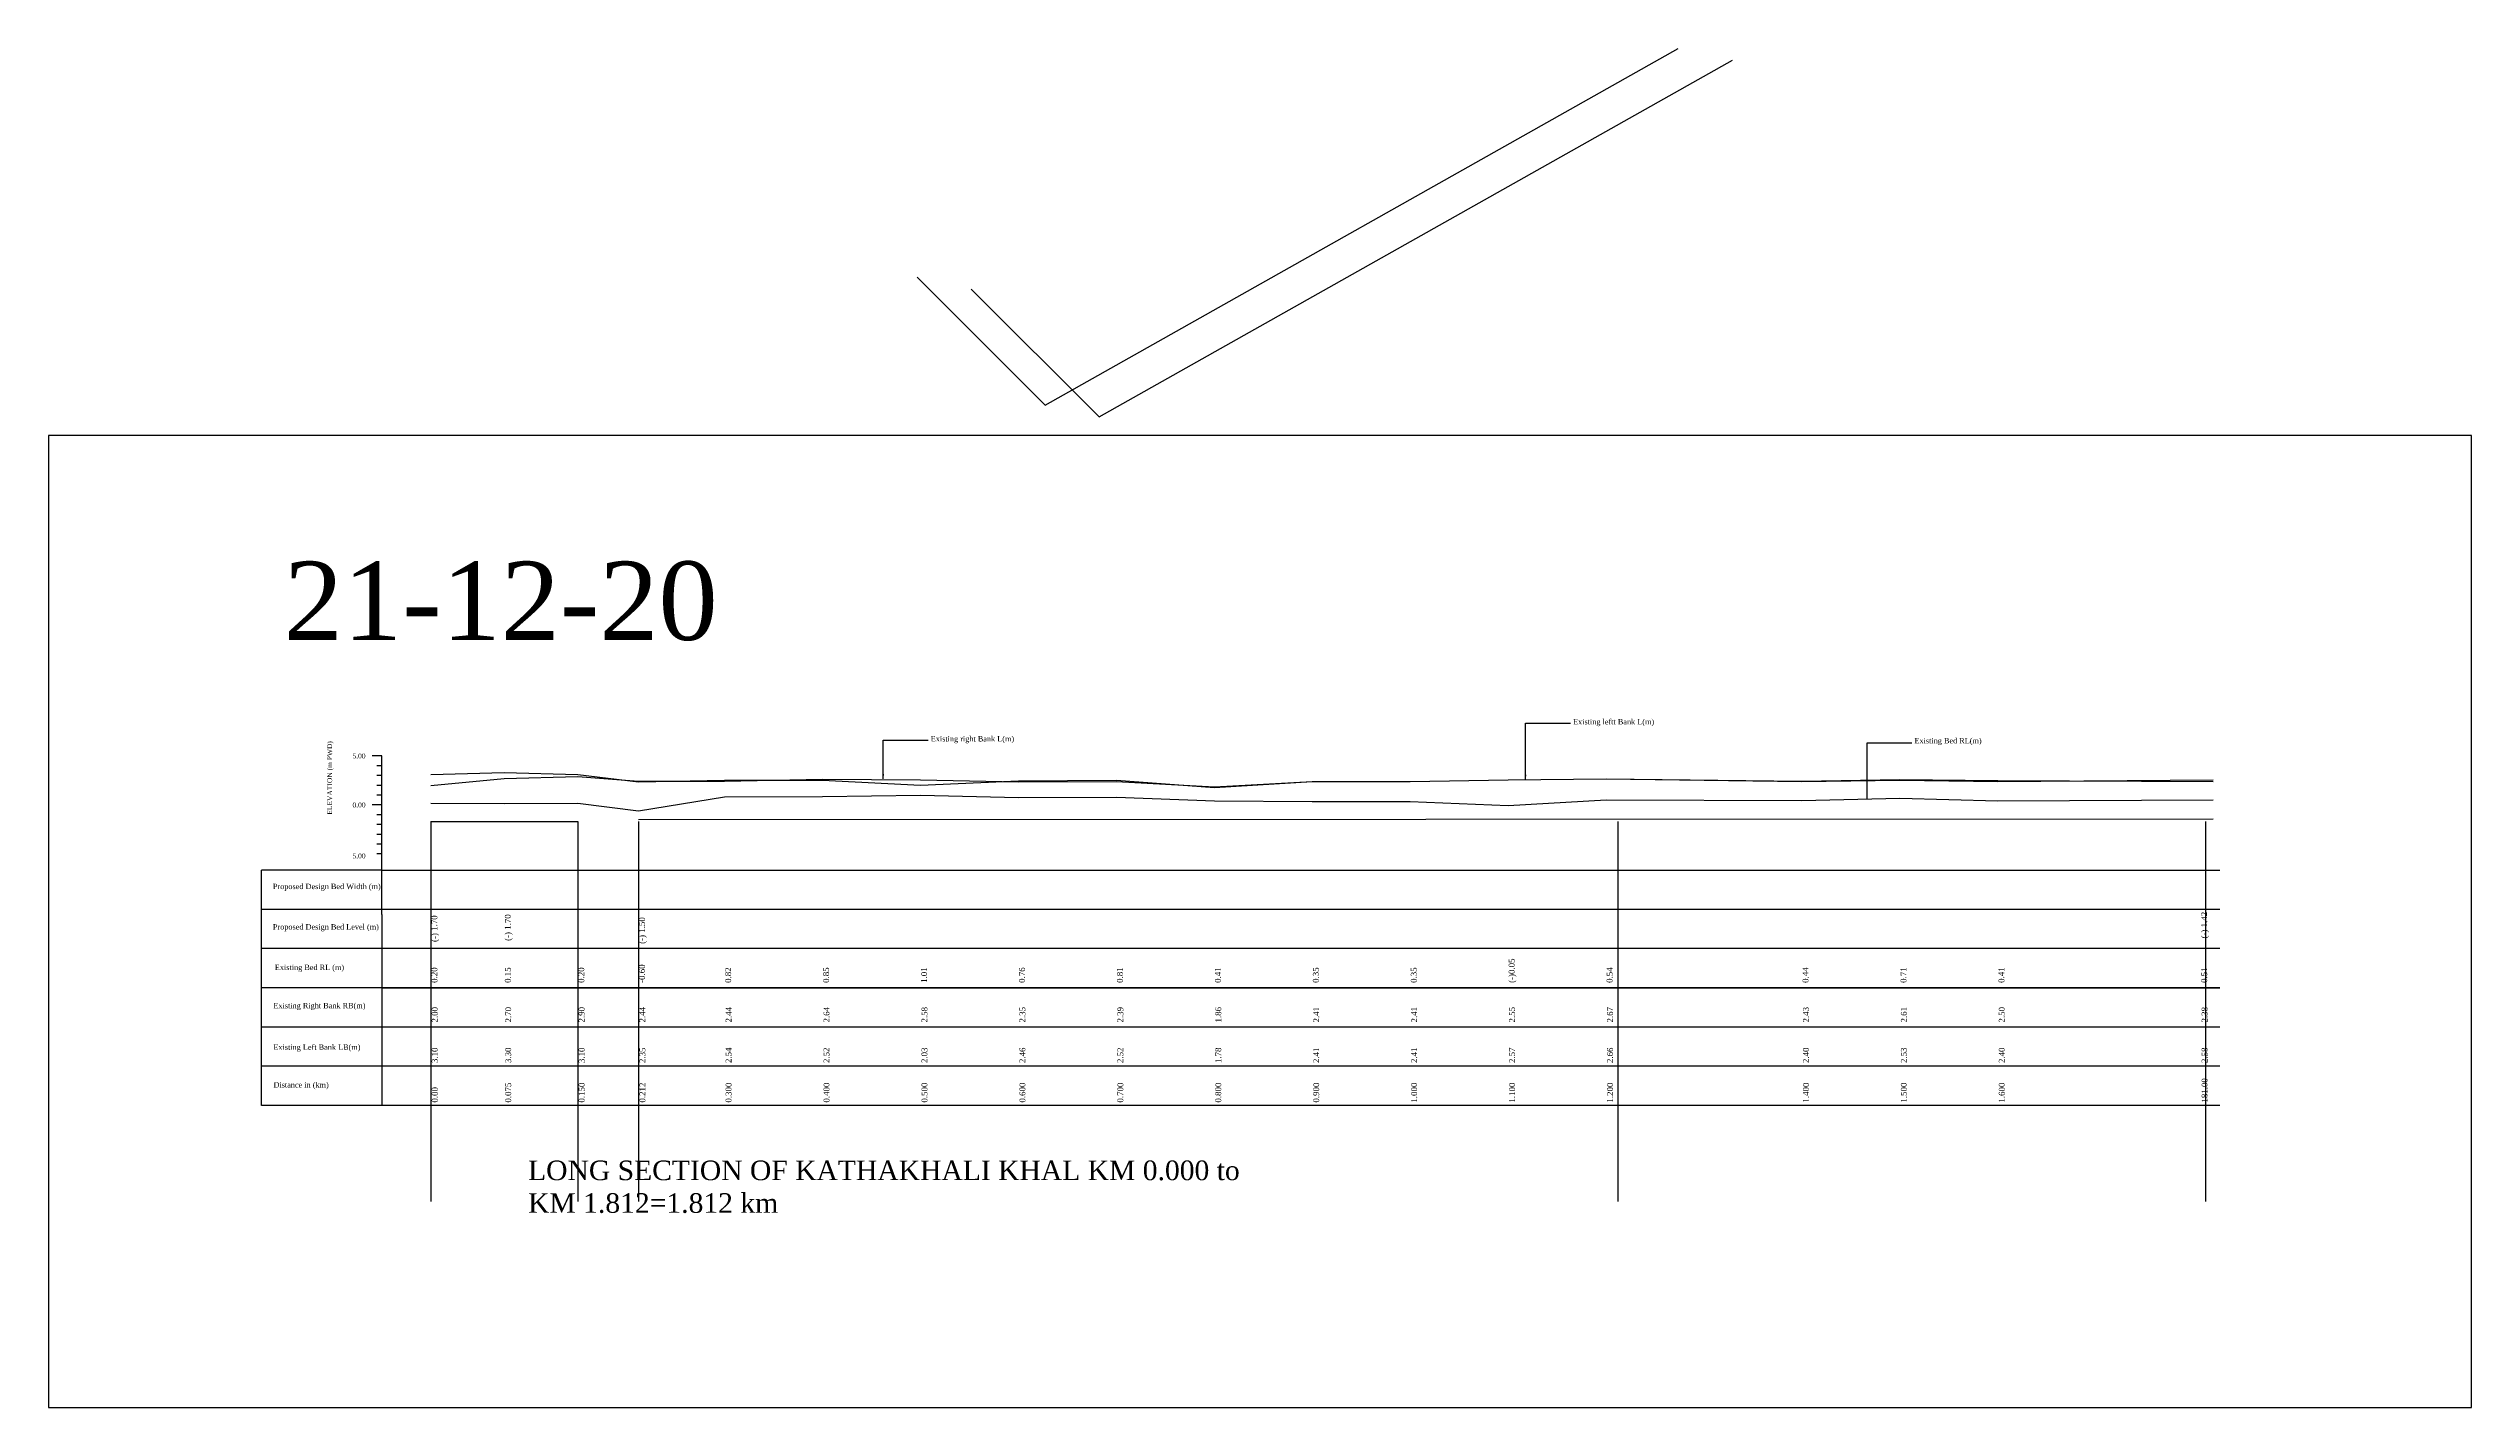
# Model space of a CAD drawing. Header units: metres. Extents: x 11843410 to 12733237, y -3989548 to -3515927.
# Drawn here: x 11905464.5 to 11905711.9, y -3898354 to -3898215.3 of the extents above; entities that cross this region are included whole.
import ezdxf

# ---------------------------------------------------------------- set-up
doc = ezdxf.new("R2010")
doc.units = ezdxf.units.M
doc.header["$LTSCALE"] = 50
doc.layers.add('Boundary', color=1, linetype='Continuous', lineweight=40)
doc.styles.add('liza', font='times.ttf', dxfattribs={"height": 2})
doc.styles.get("Standard").update_dxf_attribs({"font": 'times.ttf'})
doc.dimstyles.get("Standard").update_dxf_attribs({"dimtxt": 700, "dimasz": 850, "dimexe": 500, "dimexo": 1000, "dimgap": 0.151, "dimtad": 0, "dimdec": 0, "dimzin": 0, "dimdsep": 46, "dimtxsty": 'Standard', "dimcen": 0.09, "dimadec": 0, "dimazin": 0, "dimtfac": 1, "dimtdec": 0, "dimtofl": 0, "dimtmove": 0, "dimatfit": 3, "dimfxl": 1, "dimtolj": 1, "dimtzin": 0, "dimarcsym": 0})

msp = doc.modelspace()

# ---------------------------------------------------------------- linework, layer by layer
at = {"lineweight": -2}
for p, q in [((11905503.526, -3898294.224), (11905518.526, -3898294.224)), ((11905503.526, -3898294.224), (11905503.526, -3898332.986)), ((11905518.526, -3898294.224), (11905518.526, -3898332.986)), ((11905524.726, -3898294.024), (11905685.526, -3898293.944)), ((11905524.726, -3898294.224), (11905524.726, -3898332.986)), ((11905624.726, -3898294.224), (11905624.726, -3898332.986)), ((11905684.726, -3898294.224), (11905684.726, -3898332.986))]:
    msp.add_line(p, q, dxfattribs=at)
at = {"color": 3, "linetype": 'ByBlock', "ltscale": 0.5}
for points in [[(11905553.178, -3898238.656), (11905566.244, -3898251.706), (11905630.885, -3898215.305)], [(11905558.714, -3898239.858), (11905571.779, -3898252.908), (11905636.42, -3898216.507)]]:
    msp.add_lwpolyline(points, dxfattribs=at)
at = {"color": 7, "linetype": 'ByBlock', "ltscale": 0.5}
msp.add_lwpolyline([(11905464.484, -3898354.03), (11905711.892, -3898354.03), (11905711.892, -3898254.817), (11905464.484, -3898254.817)], close=True, dxfattribs=at)
at = {"color": 6, "linetype": 'ByBlock', "lineweight": -2, "ltscale": 0.5}
msp.add_lwpolyline([(11905503.526, -3898289.424), (11905511.026, -3898289.224), (11905518.526, -3898289.424), (11905524.726, -3898290.174), (11905533.526, -3898289.984), (11905543.526, -3898290.004), (11905553.526, -3898290.494), (11905563.526, -3898290.064), (11905573.526, -3898290.004), (11905583.526, -3898290.744), (11905593.526, -3898290.114), (11905603.526, -3898290.114), (11905613.526, -3898289.954), (11905623.526, -3898289.864), (11905643.526, -3898290.124), (11905653.526, -3898289.994), (11905663.526, -3898290.124), (11905685.526, -3898289.944)], dxfattribs=at)
at = {"color": 7, "linetype": 'ByBlock', "lineweight": -2, "ltscale": 0.5}
msp.add_lwpolyline([(11905503.526, -3898290.524), (11905511.026, -3898289.824), (11905518.526, -3898289.624), (11905524.726, -3898290.084), (11905533.526, -3898290.084), (11905543.526, -3898289.884), (11905553.526, -3898289.944), (11905563.526, -3898290.174), (11905573.526, -3898290.134), (11905583.526, -3898290.664), (11905593.526, -3898290.114), (11905603.526, -3898290.114), (11905613.526, -3898289.974), (11905623.526, -3898289.854), (11905643.526, -3898290.094), (11905653.526, -3898289.914), (11905663.526, -3898290.024), (11905685.526, -3898290.144)], dxfattribs=at)
at = {"color": 3, "linetype": 'ByBlock', "lineweight": -2, "ltscale": 0.5}
msp.add_lwpolyline([(11905503.526, -3898292.324), (11905511.026, -3898292.374), (11905518.526, -3898292.324), (11905524.726, -3898293.124), (11905533.526, -3898291.704), (11905543.526, -3898291.674), (11905553.526, -3898291.514), (11905563.526, -3898291.764), (11905573.526, -3898291.714), (11905583.526, -3898292.114), (11905593.526, -3898292.174), (11905603.526, -3898292.174), (11905613.526, -3898292.574), (11905623.526, -3898291.984), (11905643.526, -3898292.084), (11905653.526, -3898291.814), (11905663.526, -3898292.114), (11905685.526, -3898292.014)], dxfattribs=at)
at = {"layer": 'Boundary', "color": 0, "linetype": 'ByBlock', "lineweight": -2, "ltscale": 0.5}
for p, q in [((11905498.526, -3898287.524), (11905497.526, -3898287.524)), ((11905498.526, -3898288.524), (11905498.026, -3898288.524)), ((11905498.526, -3898303.689), (11905498.526, -3898287.524)), ((11905498.526, -3898289.524), (11905498.026, -3898289.524)), ((11905498.526, -3898290.524), (11905498.026, -3898290.524)), ((11905498.526, -3898292.524), (11905497.526, -3898292.524)), ((11905498.526, -3898291.524), (11905498.026, -3898291.524)), ((11905498.526, -3898293.524), (11905498.026, -3898293.524)), ((11905498.526, -3898294.524), (11905498.026, -3898294.524)), ((11905498.526, -3898295.524), (11905498.026, -3898295.524)), ((11905498.526, -3898296.524), (11905498.026, -3898296.524)), ((11905498.526, -3898297.524), (11905498.026, -3898297.524)), ((11905498.526, -3898299.189), (11905486.232, -3898299.189)), ((11905486.232, -3898299.189), (11905486.232, -3898299.189)), ((11905486.232, -3898323.189), (11905486.232, -3898299.189)), ((11905498.526, -3898299.189), (11905686.179, -3898299.189)), ((11905498.526, -3898299.189), (11905506.29, -3898299.189)), ((11905498.526, -3898299.189), (11905506.29, -3898299.189)), ((11905498.526, -3898299.189), (11905506.29, -3898299.189)), ((11905498.526, -3898299.189), (11905506.29, -3898299.189)), ((11905686.179, -3898303.189), (11905486.232, -3898303.189)), ((11905498.526, -3898303.689), (11905498.526, -3898323.189)), ((11905686.179, -3898307.189), (11905486.232, -3898307.189)), ((11905686.179, -3898311.189), (11905486.232, -3898311.189)), ((11905498.526, -3898311.189), (11905686.179, -3898311.189)), ((11905686.179, -3898315.189), (11905486.232, -3898315.189)), ((11905686.179, -3898319.189), (11905486.232, -3898319.189)), ((11905686.179, -3898323.189), (11905486.232, -3898323.189))]:
    msp.add_line(p, q, dxfattribs=at)

# ---------------------------------------------------------------- texts
at = {"lineweight": -2, "ltscale": 0.5}
for s, p in [('Existing right Bank L(m)', (11905554.569, -3898286.045)), ('Existing leftt Bank L(m)', (11905620.154, -3898284.303)), ('Existing Bed RL(m)', (11905655.013, -3898286.237)), ('Proposed Design Bed Width (m)', (11905487.397, -3898301.113)), ('Proposed Design Bed Level (m)', (11905487.397, -3898305.24)), ('Existing Bed RL (m)', (11905487.601, -3898309.378)), ('Existing Right Bank RB(m)', (11905487.449, -3898313.279)), ('Existing Left Bank LB(m)', (11905487.449, -3898317.518)), ('Distance in (km)', (11905487.459, -3898321.37))]:
    msp.add_text(s, height=0.55, dxfattribs=at).set_placement(p)
at = {"layer": 'Boundary', "color": 0, "linetype": 'ByBlock', "lineweight": -2, "ltscale": 0.5, "attachment_point": 1, "style": 'liza'}
for s, insert, char_height, width in [('21-12-20', (11905488.519, -3898267.679), 8, 291.61664), ('5.00', (11905495.526, -3898287.274), 0.5, 2), ('0.00', (11905495.526, -3898292.274), 0.5, 2), ('5.00', (11905495.526, -3898297.48), 0.5, 2), ('LONG SECTION OF KATHAKHALI KHAL KM 0.000 to KM 1.812=1.812 km', (11905513.455, -3898328.821), 2, 72.90416)]:
    msp.add_mtext(s, dxfattribs=dict(at, insert=insert, char_height=char_height, width=width))
at = {"layer": 'Boundary', "color": 0, "linetype": 'ByBlock', "lineweight": -2, "ltscale": 0.5, "insert": (11905492.95, -3898293.517), "char_height": 0.5, "width": 10, "attachment_point": 1, "rotation": 90, "style": 'liza'}
msp.add_mtext('ELEVATION (m PWD)', dxfattribs=at)
at = {"layer": 'Boundary', "color": 0, "linetype": 'ByBlock', "lineweight": -2, "ltscale": 0.5, "char_height": 0.6, "attachment_point": 1, "rotation": 90}
for s, insert, width in [('(-) 1.70', (11905503.587, -3898306.51), 5.50296), ('(-) 1.70', (11905511.087, -3898306.4), 6.78497), ('(-) 1.50', (11905524.787, -3898306.698), 8.29709), ('(-) 1.42', (11905684.298, -3898306.149), 5.20711), ('(-)0.05', (11905613.587, -3898310.685), 2.15), ('0.20', (11905503.587, -3898310.685), 2.15), ('0.15', (11905511.087, -3898310.685), 2.15), ('0.20', (11905518.587, -3898310.685), 2.15), ('-0.60', (11905524.787, -3898310.685), 2.15), ('0.82', (11905533.587, -3898310.685), 2.15), ('0.85', (11905543.587, -3898310.685), 2.15), ('1.01', (11905553.587, -3898310.685), 2.15), ('0.76', (11905563.587, -3898310.685), 2.15), ('0.81', (11905573.587, -3898310.685), 2.15), ('0.41', (11905583.587, -3898310.685), 2.15), ('0.35', (11905593.587, -3898310.685), 2.15), ('0.35', (11905603.587, -3898310.685), 2.15), ('0.54', (11905623.587, -3898310.685), 2.15), ('0.44', (11905643.587, -3898310.685), 2.15), ('0.71', (11905653.587, -3898310.685), 2.15), ('0.41', (11905663.587, -3898310.685), 2.15), ('0.51', (11905684.298, -3898310.685), 2.15), ('2.00', (11905503.626, -3898314.73), 2.15), ('2.70', (11905511.126, -3898314.73), 2.15), ('2.90', (11905518.626, -3898314.73), 2.15), ('2.44', (11905524.826, -3898314.73), 2.15), ('2.44', (11905533.626, -3898314.73), 2.15), ('2.64', (11905543.626, -3898314.73), 2.15), ('2.58', (11905553.626, -3898314.73), 2.15), ('2.35', (11905563.626, -3898314.73), 2.15), ('2.39', (11905573.626, -3898314.73), 2.15), ('1.86', (11905583.626, -3898314.73), 2.15), ('2.41', (11905593.626, -3898314.73), 2.15), ('2.41', (11905603.626, -3898314.73), 2.15), ('2.55', (11905613.626, -3898314.73), 2.15), ('2.67', (11905623.626, -3898314.73), 2.15), ('2.43', (11905643.626, -3898314.73), 2.15), ('2.61', (11905653.626, -3898314.73), 2.15), ('2.50', (11905663.626, -3898314.73), 2.15), ('2.38', (11905684.338, -3898314.73), 2.15), ('3.10', (11905503.626, -3898318.871), 2.15), ('3.30', (11905511.126, -3898318.871), 2.15), ('3.10', (11905518.626, -3898318.871), 2.15), ('2.35', (11905524.826, -3898318.871), 2.15), ('2.54', (11905533.626, -3898318.871), 2.15), ('2.52', (11905543.626, -3898318.871), 2.15), ('2.03', (11905553.626, -3898318.871), 2.15), ('2.46', (11905563.626, -3898318.871), 2.15), ('2.52', (11905573.626, -3898318.871), 2.15), ('1.78', (11905583.626, -3898318.871), 2.15), ('2.41', (11905593.626, -3898318.871), 2.15), ('2.41', (11905603.626, -3898318.871), 2.15), ('2.57', (11905613.626, -3898318.871), 2.15), ('2.66', (11905623.626, -3898318.871), 2.15), ('2.40', (11905643.626, -3898318.871), 2.15), ('2.53', (11905653.626, -3898318.871), 2.15), ('2.40', (11905663.626, -3898318.871), 2.15), ('2.58', (11905684.338, -3898318.871), 2.15), ('181.00', (11905684.338, -3898322.904), 2.15), ('0.00', (11905503.626, -3898322.904), 2.15), ('0.075', (11905511.126, -3898322.904), 2.15), ('0.150', (11905518.626, -3898322.904), 2.15), ('0.212', (11905524.826, -3898322.904), 2.15), ('0.300', (11905533.626, -3898322.904), 2.15), ('0.400', (11905543.626, -3898322.904), 2.15), ('0.500', (11905553.626, -3898322.904), 2.15), ('0.600', (11905563.626, -3898322.904), 2.15), ('0.700', (11905573.626, -3898322.904), 2.15), ('0.800', (11905583.626, -3898322.904), 2.15), ('0.900', (11905593.626, -3898322.904), 2.15), ('1.000', (11905603.626, -3898322.904), 2.15), ('1.100', (11905613.626, -3898322.904), 2.15), ('1.200', (11905623.626, -3898322.904), 2.15), ('1.400', (11905643.626, -3898322.904), 2.15), ('1.500', (11905653.626, -3898322.904), 2.15), ('1.600', (11905663.626, -3898322.904), 2.15)]:
    msp.add_mtext(s, dxfattribs=dict(at, insert=insert, width=width))

# ---------------------------------------------------------------- leaders
at = {"color": 7, "linetype": 'ByBlock', "lineweight": -2, "ltscale": 0.5}
msp.add_leader([(11905549.724, -3898289.867), (11905549.724, -3898285.919), (11905554.301, -3898285.919)], dimstyle='Standard', override={"dimtxt": 0.5, "dimasz": 0.5, "dimfxl": 0.12}, dxfattribs=at)
at = {"color": 6, "linetype": 'ByBlock', "lineweight": -2, "ltscale": 0.5}
msp.add_leader([(11905615.309, -3898289.943), (11905615.309, -3898284.177), (11905619.886, -3898284.177)], dimstyle='Standard', override={"dimtxt": 0.5, "dimasz": 0.5, "dimfxl": 0.12}, dxfattribs=at)
at = {"color": 3, "linetype": 'ByBlock', "lineweight": -2, "ltscale": 0.5}
msp.add_leader([(11905650.168, -3898291.961), (11905650.168, -3898286.194), (11905654.745, -3898286.194)], dimstyle='Standard', override={"dimtxt": 0.5, "dimasz": 0.5, "dimfxl": 0.12}, dxfattribs=at)

doc.saveas('drawing.dxf')
